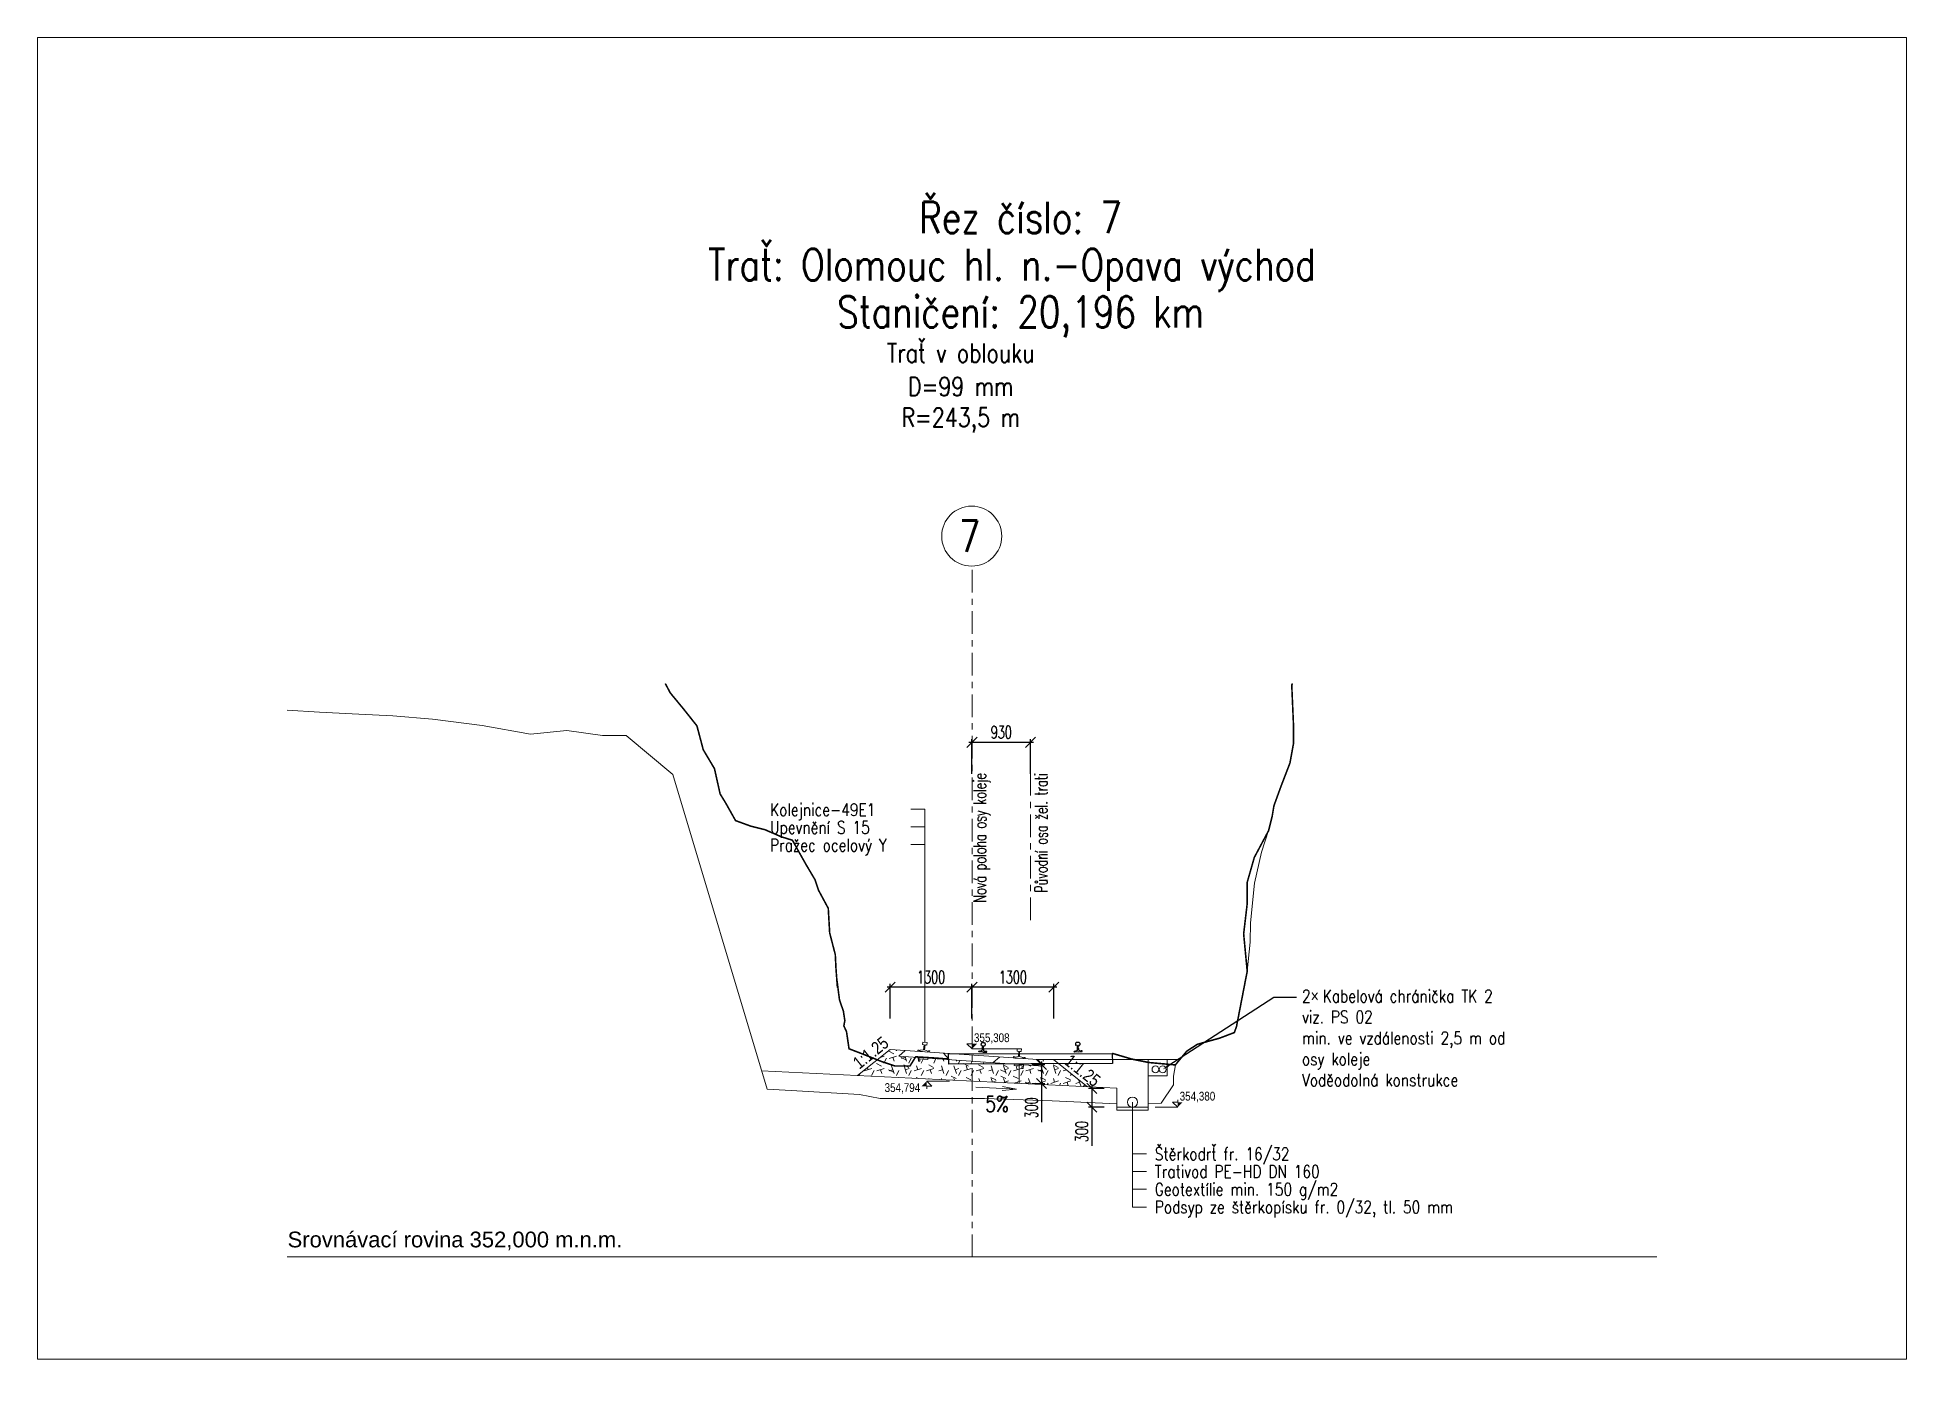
# Model space of a CAD drawing. Header units: millimetres. Extents: x -533422 to -532014, y -1115269 to -1112931.
# Drawn here: x -533166.11 to -533136.41, y -1112952.27 to -1112931.2 of the extents above; entities that cross this region are included whole.
import ezdxf
from ezdxf import colors
from ezdxf.entities.mleader import LeaderData, LeaderLine
from ezdxf.enums import TextEntityAlignment as Align
from ezdxf.math import Vec2, Vec3

# ---------------------------------------------------------------- set-up
doc = ezdxf.new("R2010")
doc.units = ezdxf.units.MM
doc.header["$PDMODE"] = 3
doc.header["$PDSIZE"] = 0.5
doc.linetypes.add('ACAD_ISO10W100', pattern=[18, 12, -3, 0, -3])
for name, color, linetype in [('002 Linie  svahu', 8, 'Continuous'), ('_původní pražec-řezy', 7, 'Continuous'), ('_vodítka-řezy', 4, 'Continuous')]:
    doc.layers.add(name, color=color, linetype=linetype)
for name, color, linetype, lineweight in [('_popisy-řezy', 1, 'Continuous', 18), ('_příčné řezy-řezy', 1, 'Continuous', 20), ('_svršek-řezy', 1, 'Continuous', 18), ('_šrafy-řezy', 1, 'Continuous', 15), ('původní terén', 7, 'Continuous', 15), ('stránka A4', 3, 'Continuous', 0)]:
    doc.layers.add(name, color=color, linetype=linetype, lineweight=lineweight)
doc.styles.add('ARI 1_50(01)', font='arial.ttf', dxfattribs={"height": 0.2})
doc.styles.add('promile', font='romans71n.shx', dxfattribs={"width": 0.8})
doc.styles.get("Standard").update_dxf_attribs({"font": 'arial.ttf'})
doc.styles.add('Standard 1_100', font='romans.shx', dxfattribs={"width": 0.65, "height": 0.2})
doc.styles.add('‰', font='romans71n.shx', dxfattribs={"width": 0.8})
doc.dimstyles.new('1_100', dxfattribs={"dimtxt": 0.2, "dimasz": 0.16, "dimexe": 0.05, "dimexo": 0.2, "dimgap": 0.06, "dimtad": 1, "dimdec": 0, "dimlfac": 1000, "dimrnd": 5, "dimzin": 0, "dimtxsty": 'Standard 1_100', "dimblk": 'OBLIQUE', "dimcen": 2.5, "dimdle": 0.05, "dimclrd": 256, "dimclre": 256, "dimclrt": 1, "dimadec": 0, "dimazin": 0, "dimtfac": 1, "dimtdec": 0, "dimtmove": 0, "dimatfit": 3, "dimfxl": 0.5, "dimfxlon": 1, "dimtfillclr": 256, "dimarcsym": 0})

msp = doc.modelspace()

# ---------------------------------------------------------------- texts
at = {"layer": '_popisy-řezy', "linetype": 'Continuous', "lineweight": 13, "style": 'promile', "width": 0.8}
for s, height, p in [('Řez číslo: 7', 0.5, (-533150.4899, -1112934.3104)), ('Trať: Olomouc hl. n.-Opava východ ', 0.5, (-533150.4899, -1112935.0604)), ('Staničení: 20,196 km', 0.5, (-533150.4899, -1112935.8104)), ('Trať v oblouku', 0.3, (-533151.4419, -1112936.364)), ('D=99 mm', 0.3, (-533151.4419, -1112936.8948)), ('R=243,5 m', 0.3, (-533151.4419, -1112937.385))]:
    msp.add_text(s, height=height, dxfattribs=at).set_placement(p, align=Align.CENTER)
at = {"layer": '_popisy-řezy', "color": 1, "lineweight": 13, "style": 'promile', "width": 0.8}
msp.add_text('7', height=0.5, dxfattribs=at).set_placement((-533151.2998, -1112939.3743), align=Align.CENTER)
at = {"layer": '_popisy-řezy', "linetype": 'Continuous', "style": '‰', "width": 0.8}
for s, p in [(' Kolejnice-49E1', (-533154.5802, -1112943.4697)), (' Upevnění S 15', (-533154.5802, -1112943.7509)), (' Pražec ocelový Y', (-533154.5802, -1112944.0322)), ('Štěrkodrť fr. 16/32', (-533148.357, -1112948.9391)), ('Trativod PE-HD DN 160', (-533148.357, -1112949.2204)), ('Geotextílie min. 150 g/m2', (-533148.357, -1112949.5016)), ('Podsyp ze štěrkopísku fr. 0/32, tl. 50 mm', (-533148.357, -1112949.7829))]:
    msp.add_text(s, height=0.2, dxfattribs=at).set_placement(p, align=Align.MIDDLE_LEFT)
at = {"layer": '_popisy-řezy', "linetype": 'Continuous', "lineweight": 13, "width": 0.8}
for rotation, p in [(38.65981, (-533152.8091, -1112947.4078)), (321.52171, (-533149.5665, -1112947.6918))]:
    msp.add_text('1:1.25', height=0.2, rotation=rotation, dxfattribs=at).set_placement(p, align=Align.CENTER)
at = {"layer": '_popisy-řezy', "linetype": 'Continuous', "lineweight": 13, "style": 'promile', "width": 0.8}
msp.add_text('5%', height=0.25, dxfattribs=at).set_placement((-533151.0525, -1112948.27))
at = {"layer": '_popisy-řezy', "color": 1, "lineweight": 15, "style": 'ARI 1_50(01)'}
msp.add_text('Srovnávací rovina 352,000 m.n.m.', height=0.25, rotation=0, dxfattribs=at).set_placement((-533162.1364, -1112950.4238))
at = {"layer": '_svršek-řezy', "width": 0.8}
for s, p in [('355,308', (-533151.2306, -1112947.1625)), ('354,794', (-533152.6507, -1112947.9553)), ('354,380', (-533147.9623, -1112948.0915))]:
    msp.add_text(s, height=0.14, dxfattribs=at).set_placement(p)
at = {"layer": '_vodítka-řezy', "color": 1, "lineweight": 15, "style": 'Standard 1_100', "width": 0.65}
msp.add_text('Nová poloha osy koleje', height=0.2, rotation=90, dxfattribs=at).set_placement((-533151.0377, -1112942.8884), align=Align.RIGHT)

# ---------------------------------------------------------------- blocks, each defined once
blk = doc.blocks.new('RC_VYZNA')
for p, q in [((-2, 2), (0, 2)), ((0, 0), (-2, 2)), ((0, 2), (0, 3))]:
    blk.add_line(p, q)
blk.add_solid([(0, 0), (0, 0), (0, 2), (2, 2)])
blk = doc.blocks.new('Původní svršek')
at = {"layer": '_vodítka-řezy', "color": 12, "linetype": 'ACAD_ISO10W100', "lineweight": 0, "ltscale": 0.03, "extrusion": (0, 1, 6.12303e-17)}
blk.add_line((-675139.828, -974938.843), (-675139.828, -974936.508), dxfattribs=at)
at = {"layer": '_vodítka-řezy', "style": 'Standard 1_100', "width": 0.65}
blk.add_text('Původní osa žel. trati', height=0.2, rotation=90, dxfattribs=at).set_placement((-675139.558, -974936.508), align=Align.RIGHT)
blk = doc.blocks.new('_Oblique')
at = {"color": 0, "linetype": 'ByBlock', "lineweight": -2}
blk.add_line((0.5, 0.5), (-0.5, -0.5), dxfattribs=at)
blk = doc.blocks.new('*D105')
at = {"layer": '_příčné řezy-řezy', "linetype": 'Continuous', "lineweight": -2}
for p, q in [((-533151.212, -1112946.289), (-533152.612, -1112946.289)), ((-533152.562, -1112946.789), (-533152.562, -1112946.239)), ((-533151.262, -1112946.289), (-533151.262, -1112946.339))]:
    blk.add_line(p, q, dxfattribs=at)
at = {"layer": 'Defpoints', "color": 0}
for p in [(-533152.562, -1112946.289), (-533151.262, -1112946.254), (-533152.562, -1112947.408)]:
    blk.add_point(p, dxfattribs=at)
at = {"layer": '_příčné řezy-řezy', "lineweight": -2, "xscale": 0.16, "yscale": 0.16, "zscale": 0.16, "rotation": 180}
blk.add_blockref('_Oblique', (-533152.562, -1112946.289), dxfattribs=at)
at = {"layer": '_příčné řezy-řezy', "lineweight": -2, "xscale": 0.16, "yscale": 0.16, "zscale": 0.16}
blk.add_blockref('_Oblique', (-533151.262, -1112946.289), dxfattribs=at)
at = {"layer": '_příčné řezy-řezy', "color": 1, "lineweight": 9, "insert": (-533151.912, -1112946.129), "char_height": 0.2, "attachment_point": 5, "style": 'Standard 1_100'}
blk.add_mtext('1300', dxfattribs=at)
blk = doc.blocks.new('*D106')
at = {"layer": '_příčné řezy-řezy', "linetype": 'Continuous', "lineweight": -2}
for p, q in [((-533149.912, -1112946.289), (-533151.312, -1112946.289)), ((-533151.262, -1112946.789), (-533151.262, -1112946.239)), ((-533149.962, -1112946.789), (-533149.962, -1112946.239))]:
    blk.add_line(p, q, dxfattribs=at)
at = {"layer": 'Defpoints', "color": 0}
for p in [(-533151.262, -1112946.289), (-533151.262, -1112947.408), (-533149.962, -1112947.408)]:
    blk.add_point(p, dxfattribs=at)
at = {"layer": '_příčné řezy-řezy', "lineweight": -2, "xscale": 0.16, "yscale": 0.16, "zscale": 0.16, "rotation": 180}
blk.add_blockref('_Oblique', (-533151.262, -1112946.289), dxfattribs=at)
at = {"layer": '_příčné řezy-řezy', "lineweight": -2, "xscale": 0.16, "yscale": 0.16, "zscale": 0.16}
blk.add_blockref('_Oblique', (-533149.962, -1112946.289), dxfattribs=at)
at = {"layer": '_příčné řezy-řezy', "color": 1, "lineweight": 9, "insert": (-533150.612, -1112946.129), "char_height": 0.2, "attachment_point": 5, "style": 'Standard 1_100'}
blk.add_mtext('1300', dxfattribs=at)
blk = doc.blocks.new('*D123')
at = {"layer": '_příčné řezy-řezy', "linetype": 'Continuous', "lineweight": -2}
for p, q in [((-533151.312, -1112942.399), (-533150.283, -1112942.399)), ((-533151.262, -1112942.899), (-533151.262, -1112942.349)), ((-533150.333, -1112942.899), (-533150.333, -1112942.349))]:
    blk.add_line(p, q, dxfattribs=at)
at = {"layer": 'Defpoints', "color": 0}
for p in [(-533150.333, -1112942.399), (-533151.262, -1112943.185), (-533150.333, -1112943.189)]:
    blk.add_point(p, dxfattribs=at)
at = {"layer": '_příčné řezy-řezy', "lineweight": -2, "xscale": 0.16, "yscale": 0.16, "zscale": 0.16, "rotation": 180}
blk.add_blockref('_Oblique', (-533151.262, -1112942.399), dxfattribs=at)
at = {"layer": '_příčné řezy-řezy', "lineweight": -2, "xscale": 0.16, "yscale": 0.16, "zscale": 0.16}
blk.add_blockref('_Oblique', (-533150.333, -1112942.399), dxfattribs=at)
at = {"layer": '_příčné řezy-řezy', "color": 1, "lineweight": 9, "insert": (-533150.797, -1112942.239), "char_height": 0.2, "attachment_point": 5, "style": 'Standard 1_100'}
blk.add_mtext('930', dxfattribs=at)
blk = doc.blocks.new('*D132')
at = {"layer": '_příčné řezy-řezy', "linetype": 'Continuous', "lineweight": -2}
for p, q in [((-533150.156, -1112947.47), (-533150.156, -1112947.82)), ((-533150.313, -1112947.52), (-533150.106, -1112947.52)), ((-533150.313, -1112947.82), (-533150.106, -1112947.82)), ((-533150.156, -1112947.82), (-533150.156, -1112948.434))]:
    blk.add_line(p, q, dxfattribs=at)
at = {"layer": 'Defpoints', "color": 0}
for p in [(-533150.513, -1112947.52), (-533150.513, -1112947.82), (-533150.156, -1112947.82)]:
    blk.add_point(p, dxfattribs=at)
at = {"layer": '_příčné řezy-řezy', "lineweight": -2, "xscale": 0.16, "yscale": 0.16, "zscale": 0.16}
for p, rotation in [((-533150.156, -1112947.52), 90), ((-533150.156, -1112947.82), 270)]:
    blk.add_blockref('_Oblique', p, dxfattribs=dict(at, rotation=rotation))
at = {"layer": '_příčné řezy-řezy', "color": 1, "lineweight": 9, "insert": (-533150.316, -1112948.207), "char_height": 0.2, "attachment_point": 5, "rotation": 90, "style": 'Standard 1_100'}
blk.add_mtext('300', dxfattribs=at)
blk = doc.blocks.new('*D133')
at = {"layer": '_příčné řezy-řezy', "linetype": 'Continuous', "lineweight": -2}
for p, q in [((-533149.164, -1112947.897), (-533149.409, -1112947.897)), ((-533149.359, -1112947.847), (-533149.359, -1112948.197)), ((-533149.164, -1112948.197), (-533149.409, -1112948.197)), ((-533149.359, -1112948.197), (-533149.359, -1112948.812))]:
    blk.add_line(p, q, dxfattribs=at)
at = {"layer": 'Defpoints', "color": 0}
for p in [(-533148.964, -1112947.897), (-533149.359, -1112948.197), (-533148.964, -1112948.197)]:
    blk.add_point(p, dxfattribs=at)
at = {"layer": '_příčné řezy-řezy', "lineweight": -2, "xscale": 0.16, "yscale": 0.16, "zscale": 0.16}
for p, rotation in [((-533149.359, -1112947.897), 90), ((-533149.359, -1112948.197), 270)]:
    blk.add_blockref('_Oblique', p, dxfattribs=dict(at, rotation=rotation))
at = {"layer": '_příčné řezy-řezy', "color": 1, "lineweight": 9, "insert": (-533149.519, -1112948.584), "char_height": 0.2, "attachment_point": 5, "rotation": 90, "style": 'Standard 1_100'}
blk.add_mtext('300', dxfattribs=at)
blk = doc.blocks.new('A$C249728DF')
at = {"color": 7}
for p, q in [((0.715, 0.105), (0.717, 0.08)), ((0.74, 0.075), (0.719, 0.079)), ((0.752, 0.026), (0.749, 0.056)), ((0.766, 0.028), (0.762, 0.058)), ((0.766, 0.078), (0.785, 0.087)), ((0.782, 0.114), (0.786, 0.09)), ((-0.807, -0.149), (-0.807, -0.143)), ((-0.805, -0.14), (-0.792, -0.138)), ((-0.744, -0.149), (-0.805, -0.151)), ((-0.759, -0.127), (-0.784, -0.136)), ((-0.782, -0.015), (-0.783, -0.039)), ((-0.761, -0.048), (-0.781, -0.041)), ((-0.753, -0.097), (-0.754, -0.067)), ((-0.744, -0.149), (-0.683, -0.147)), ((-0.739, -0.097), (-0.74, -0.067)), ((-0.735, -0.047), (-0.714, -0.039)), ((-0.731, -0.126), (-0.705, -0.133)), ((-0.715, -0.013), (-0.713, -0.037)), ((-0.685, -0.136), (-0.698, -0.135)), ((-0.682, -0.145), (-0.682, -0.139)), ((0.704, -0.031), (0.703, -0.025)), ((0.705, -0.022), (0.718, -0.018)), ((0.766, -0.025), (0.706, -0.033)), ((0.749, -0.004), (0.725, -0.016)), ((0.766, -0.025), (0.827, -0.017)), ((0.777, 0), (0.804, -0.005)), ((0.824, -0.006), (0.811, -0.006)), ((0.828, -0.015), (0.827, -0.009))]:
    blk.add_line(p, q, dxfattribs=at)
blk.add_lwpolyline([(-1.269, -0.381), (-1.283, -0.219), (1.309, -0.006), (1.322, -0.168), (-1.269, -0.381)], dxfattribs=at)
for centre, radius, start, end in [((-0.74, -0.3), 0.3, 90.0237, 91.8383), ((-0.74, -0.08), 0.08, 80.204, 90.0475), ((0.728, 0.106), 0.013, 109.1975, 184.2723), ((0.719, 0.081), 0.002, 184.2723, 259.1282), ((0.75, 0.043), 0.08, 99.3539, 109.1975), ((0.786, -0.174), 0.3, 97.5631, 99.3778), ((0.739, 0.068), 0.007, 17.9715, 79.1282), ((0.669, 0.045), 0.08, 7.5631, 17.9715), ((0.786, -0.174), 0.3, 95.7485, 97.5631), ((0.746, 0.002), 0.007, 295.9902, 356.0557), ((0.634, 0.01), 0.12, 356.0557, 7.5631), ((0.764, 0.045), 0.08, 85.9288, 95.7724), ((0.769, 0.072), 0.007, 115.9981, 177.1547), ((0.842, 0.068), 0.08, 177.1547, 187.5631), ((0.885, 0.044), 0.12, 187.5631, 199.0706), ((0.769, 0.111), 0.013, 10.854, 85.9288), ((0.779, 0.007), 0.007, 199.0706, 259.136), ((0.784, 0.089), 0.002, 295.9981, 10.854), ((-0.804, -0.143), 0.003, 99.583, 181.8383), ((-0.805, -0.149), 0.0015, 181.8383, 271.8383), ((-0.798, -0.098), 0.04, 279.583, 290.2654), ((-0.781, -0.039), 0.002, 178.5474, 253.4034), ((-0.769, -0.015), 0.013, 103.4727, 178.5474), ((-0.754, -0.08), 0.08, 93.6291, 103.4727), ((-0.763, -0.054), 0.007, 12.2467, 73.4034), ((-0.74, -0.3), 0.3, 91.8383, 93.653), ((-0.762, -0.12), 0.007, 290.2654, 350.3308), ((-0.834, -0.07), 0.08, 1.8383, 12.2467), ((-0.873, -0.101), 0.12, 350.3308, 1.8383), ((-0.66, -0.064), 0.08, 171.4299, 181.8383), ((-0.732, -0.053), 0.007, 110.2733, 171.4299), ((-0.619, -0.093), 0.12, 181.8383, 193.3458), ((-0.729, -0.119), 0.007, 193.3458, 253.4112), ((-0.728, -0.014), 0.013, 5.1292, 80.204), ((-0.715, -0.037), 0.002, 290.2733, 5.1292), ((-0.694, -0.095), 0.04, 253.4112, 264.0936), ((-0.685, -0.139), 0.003, 1.8383, 84.0936), ((-0.683, -0.145), 0.0015, 271.8383, 1.8383), ((0.706, -0.025), 0.003, 105.3078, 187.5631), ((0.706, -0.031), 0.0015, 187.5631, 277.5631), ((0.708, 0.02), 0.04, 285.3078, 295.9902), ((0.811, 0.034), 0.04, 259.136, 269.8184), ((0.824, -0.009), 0.003, 7.5631, 89.8184), ((0.827, -0.015), 0.0015, 277.5631, 7.5631)]:
    blk.add_arc(centre, radius, start, end, dxfattribs=at)

# ---------------------------------------------------------------- dimensions: what is measured, and where the dimension line sits
at = {"layer": '_příčné řezy-řezy', "linetype": 'Continuous', "lineweight": 9}
for base, p1, p2, picture, middle in [((-533150.3325, -1112942.3985), (-533151.2619, -1112943.1853), (-533150.3325, -1112943.1886), '*D123', (-533150.7972, -1112942.2385)), ((-533152.5619, -1112946.2892), (-533151.2619, -1112946.2543), (-533152.5619, -1112947.4083), '*D105', (-533151.9119, -1112946.1292)), ((-533151.2619, -1112946.2892), (-533149.9619, -1112947.4083), (-533151.2619, -1112947.4083), '*D106', (-533150.6119, -1112946.1292))]:
    dim = msp.add_linear_dim(base=base, p1=p1, p2=p2, dimstyle='1_100', dxfattribs=at)
    dim.commit()
    dim.dimension.update_dxf_attribs({"geometry": picture, "text_midpoint": middle})
for base, p1, p2, picture, middle in [((-533150.1559, -1112947.82), (-533150.513, -1112947.52), (-533150.513, -1112947.82), '*D132', (-533150.3159, -1112948.2072)), ((-533149.3593, -1112948.1973), (-533148.9638, -1112947.8973), (-533148.9638, -1112948.1973), '*D133', (-533149.5193, -1112948.5844))]:
    dim = msp.add_linear_dim(base=base, p1=p1, p2=p2, angle=90, dimstyle='1_100', dxfattribs=at)
    dim.commit()
    dim.dimension.update_dxf_attribs({"geometry": picture, "text_midpoint": middle})

# ---------------------------------------------------------------- hatches: boundary and pattern name
at = {"layer": '_šrafy-řezy', "linetype": 'Continuous'}
h = msp.add_hatch(dxfattribs=at)
h.set_pattern_fill('UNIHER', color=1, scale=0.05, style=0)
h.set_pattern_definition([(18.435, (141812.83852, -138008.09968), (0.197642177225, 0.197642530296), [0.0625, -0.5, 0.125, -0.5625]), (18.435, (141812.97687, -138008.11944), (0.197642177225, 0.197642530296), [0.125, -0.5, 0.0625, -0.5625]), (108.435, (141812.8583, -138008.15897), (0.197642177225, 0.197642530296), [0.125, -0.5, 0.125, -0.5]), (108.435, (141812.8583, -138007.96133), (0.197642177225, 0.197642530296), [0.125, -0.5, 0.125, -0.5]), (108.435, (141813.03617, -138008.09968), (0.197642177225, 0.197642530296), [0.0625, -0.5625]), (108.435, (141812.66065, -138007.96133), (0.197642177225, 0.197642530296), [0.0625, -0.5625]), (333.435, (141812.89782, -138008.07991), (0.197642294287, 0.19764242375), [0.0883885, -0.79549515, 0.0883885, -0.79549515]), (333.435, (141812.50253, -138007.88227), (0.197642294287, 0.19764242375), [0.08838835, -1.6793786]), (333.435, (141813.09546, -138008.07991), (0.197642294287, 0.19764242375), [0.0883885, -0.35385534, 0.0883885, -1.23743685]), (333.435, (141812.70017, -138007.88227), (0.197642294287, 0.19764242375), [0.08838835, -1.6793786]), (333.435, (141813.2931, -138008.07991), (0.197642294287, 0.19764242375), [0.0883885, -0.79549515, 0.0883885, -0.79549515]), (333.435, (141813.68839, -138008.27756), (0.197642294287, 0.19764242375), [0.08838835, -1.6793786]), (63.435, (141812.81876, -138008.04038), (-0.197643635928, -0.197641752932), [0.08839, -0.35355, 0.08839, -0.7955, 0.08839, -0.35355])])
h.paths.add_polyline_path([(-533150.513, -1112947.5375), (-533150.5903, -1112947.5321), (-533150.5889, -1112947.511), (-533151.9633, -1112947.4161), (-533151.9647, -1112947.4373), (-533152.0886, -1112947.4288), (-533152.0913, -1112947.4678), (-533152.1124, -1112947.4663), (-533152.1083, -1112947.4061), (-533152.4234, -1112947.3844), (-533152.322, -1112947.2962), (-533152.563, -1112947.2795), (-533153.0808, -1112947.6937), (-533150.513, -1112947.82)])
h.paths.add_polyline_path([(-533149.9648, -1112947.4414), (-533150.217, -1112947.4414), (-533150.1288, -1112947.5427), (-533150.4439, -1112947.521), (-533150.448, -1112947.5811), (-533150.4692, -1112947.5797), (-533150.4665, -1112947.5407), (-533150.513, -1112947.5375), (-533150.513, -1112947.82), (-533149.4246, -1112947.8735)])

# ---------------------------------------------------------------- linework, layer by layer
at = {"layer": '002 Linie  svahu', "color": 1, "linetype": 'Continuous', "lineweight": 18, "ltscale": 0.25, "flags": 128}
for points in [[(-533162.1414, -1112941.8881), (-533161.6277, -1112941.9195), (-533161.0068, -1112941.9534), (-533160.4649, -1112941.9759), (-533159.8326, -1112942.0323), (-533159.0423, -1112942.1339), (-533158.2746, -1112942.2693), (-533157.6989, -1112942.2128), (-533157.1344, -1112942.2918), (-533156.757, -1112942.2918)], [(-533156.0172, -1112942.9126), (-533156.757, -1112942.2918)], [(-533153.0489, -1112947.9965), (-533154.134, -1112947.9295), (-533154.5172, -1112947.9126), (-533156.0172, -1112942.9126)], [(-533146.8891, -1112946.0364), (-533146.8438, -1112945.5722), (-533146.8377, -1112945.2686), (-533146.7708, -1112944.637), (-533146.6614, -1112944.1451), (-533146.5495, -1112943.8027)], [(-533148.0311, -1112947.5252), (-533148.0311, -1112947.5252), (-533148.0311, -1112947.5252), (-533148.0604, -1112947.7019), (-533148.0604, -1112947.8433), (-533148.2578, -1112948.1326), (-533148.4619, -1112948.145)], [(-533148.9619, -1112948.1416), (-533149.9893, -1112948.0964), (-533151.0646, -1112948.0604), (-533152.2249, -1112948.0594), (-533152.7212, -1112948.059), (-533153.0489, -1112947.9965), (-533153.0489, -1112947.9965), (-533153.0489, -1112947.9965), (-533153.0489, -1112947.9965)]]:
    msp.add_lwpolyline(points, dxfattribs=at)
at = {"layer": '_popisy-řezy', "linetype": 'Continuous'}
for p, q in [((-533152.2343, -1112943.4596), (-533152.0093, -1112943.4596)), ((-533152.0093, -1112947.1654), (-533152.0093, -1112943.4596)), ((-533152.2343, -1112943.7408), (-533152.0093, -1112943.7408)), ((-533152.2343, -1112944.0221), (-533152.0093, -1112944.0221)), ((-533148.7119, -1112949.7829), (-533148.7119, -1112948.1163)), ((-533148.7119, -1112948.9391), (-533148.4869, -1112948.9391)), ((-533148.7119, -1112949.2204), (-533148.4869, -1112949.2204)), ((-533148.7119, -1112949.5016), (-533148.4869, -1112949.5016)), ((-533148.7119, -1112949.7829), (-533148.4869, -1112949.7829))]:
    msp.add_line(p, q, dxfattribs=at)
at = {"layer": '_popisy-řezy', "linetype": 'Continuous', "lineweight": 13}
for p, q in [((-533151.2017, -1112947.8772), (-533150.5541, -1112947.9117)), ((-533150.5541, -1112947.9117), (-533150.7808, -1112947.9294)), ((-533150.5541, -1112947.9117), (-533150.7777, -1112947.8699))]:
    msp.add_line(p, q, dxfattribs=at)
at = {"layer": '_popisy-řezy', "color": 1, "lineweight": 13}
msp.add_circle((-533151.2666, -1112939.1228), 0.4767, dxfattribs=at)
at = {"layer": '_svršek-řezy', "linetype": 'Continuous', "lineweight": 13}
for p, q in [((-533152.0473, -1112947.2012), (-533152.0426, -1112947.1615)), ((-533152.0473, -1112947.2012), (-533152.0426, -1112947.1615)), ((-533152.021, -1112947.2043), (-533152.0473, -1112947.2012)), ((-533152.021, -1112947.2043), (-533152.0473, -1112947.2012)), ((-533152.0426, -1112947.1615), (-533151.976, -1112947.1694)), ((-533152.0426, -1112947.1615), (-533151.976, -1112947.1694)), ((-533152.0307, -1112947.2857), (-533152.021, -1112947.2043)), ((-533152.0071, -1112947.206), (-533152.0168, -1112947.2874)), ((-533152.0071, -1112947.206), (-533152.0168, -1112947.2874)), ((-533151.9808, -1112947.2091), (-533152.0071, -1112947.206)), ((-533151.9808, -1112947.2091), (-533152.0071, -1112947.206)), ((-533151.976, -1112947.1694), (-533151.9808, -1112947.2091)), ((-533151.976, -1112947.1694), (-533151.9808, -1112947.2091)), ((-533152.089, -1112947.306), (-533152.0868, -1112947.2928)), ((-533152.089, -1112947.306), (-533152.0868, -1112947.2928)), ((-533151.9649, -1112947.3208), (-533152.089, -1112947.306)), ((-533151.9649, -1112947.3208), (-533152.089, -1112947.306)), ((-533152.0868, -1112947.2928), (-533152.0307, -1112947.2857)), ((-533152.0868, -1112947.2928), (-533152.0307, -1112947.2857)), ((-533152.0168, -1112947.2874), (-533151.9626, -1112947.308)), ((-533152.0168, -1112947.2874), (-533151.9626, -1112947.308)), ((-533151.9626, -1112947.308), (-533151.9649, -1112947.3208)), ((-533151.9626, -1112947.308), (-533151.9649, -1112947.3208)), ((-533150.5797, -1112947.4033), (-533150.5799, -1112947.4163)), ((-533150.5797, -1112947.4033), (-533150.5799, -1112947.4163)), ((-533150.5799, -1112947.4163), (-533150.4551, -1112947.4218)), ((-533150.5799, -1112947.4163), (-533150.4551, -1112947.4218)), ((-533150.5233, -1112947.3918), (-533150.5797, -1112947.4033)), ((-533150.5233, -1112947.3918), (-533150.5797, -1112947.4033)), ((-533150.5444, -1112947.2688), (-533150.5462, -1112947.3087)), ((-533150.5444, -1112947.2688), (-533150.5462, -1112947.3087)), ((-533150.5462, -1112947.3087), (-533150.5197, -1112947.3099)), ((-533150.5462, -1112947.3087), (-533150.5197, -1112947.3099)), ((-533150.4775, -1112947.2717), (-533150.5444, -1112947.2688)), ((-533150.5197, -1112947.3099), (-533150.5233, -1112947.3918)), ((-533150.5197, -1112947.3099), (-533150.5233, -1112947.3918)), ((-533150.5093, -1112947.3924), (-533150.5057, -1112947.3105)), ((-533150.5093, -1112947.3924), (-533150.5057, -1112947.3105)), ((-533150.4548, -1112947.4086), (-533150.5093, -1112947.3924)), ((-533150.4548, -1112947.4086), (-533150.5093, -1112947.3924)), ((-533150.5057, -1112947.3105), (-533150.4793, -1112947.3117)), ((-533150.5057, -1112947.3105), (-533150.4793, -1112947.3117)), ((-533150.4793, -1112947.3117), (-533150.4775, -1112947.2717)), ((-533150.4793, -1112947.3117), (-533150.4775, -1112947.2717)), ((-533150.4551, -1112947.4218), (-533150.4548, -1112947.4086)), ((-533150.4551, -1112947.4218), (-533150.4548, -1112947.4086))]:
    msp.add_line(p, q, dxfattribs=at)
at = {"layer": '_svršek-řezy', "linetype": 'Continuous'}
for p, q in [((-533152.563, -1112947.2795), (-533153.0808, -1112947.6937)), ((-533152.322, -1112947.2962), (-533152.563, -1112947.2795)), ((-533150.217, -1112947.4414), (-533149.9648, -1112947.4414)), ((-533149.9648, -1112947.4414), (-533149.4246, -1112947.8735)), ((-533149.9648, -1112947.4414), (-533147.9617, -1112947.4414)), ((-533148.1619, -1112947.7008), (-533148.1619, -1112947.4414)), ((-533154.6053, -1112947.6188), (-533148.9619, -1112947.8963)), ((-533150.513, -1112947.5189), (-533150.513, -1112947.82)), ((-533148.4619, -1112947.7008), (-533148.1619, -1112947.7008)), ((-533148.9619, -1112948.1963), (-533148.4619, -1112948.1963)), ((-533148.9619, -1112948.2463), (-533148.4619, -1112948.2463))]:
    msp.add_line(p, q, dxfattribs=at)
at = {"layer": '_svršek-řezy', "lineweight": 13}
for p, q in [((-533152.322, -1112947.2962), (-533152.4234, -1112947.3844)), ((-533152.4234, -1112947.3844), (-533150.1288, -1112947.5427)), ((-533150.217, -1112947.4414), (-533152.322, -1112947.2962)), ((-533152.1229, -1112947.3099), (-533152.1215, -1112947.2887)), ((-533152.1003, -1112947.2902), (-533152.1215, -1112947.2887)), ((-533152.1124, -1112947.4663), (-533152.1083, -1112947.4061)), ((-533152.0913, -1112947.4678), (-533152.1124, -1112947.4663)), ((-533152.1003, -1112947.2902), (-533152.1017, -1112947.3114)), ((-533152.0886, -1112947.4288), (-533152.0913, -1112947.4678)), ((-533151.9647, -1112947.4373), (-533152.0886, -1112947.4288)), ((-533151.9633, -1112947.4161), (-533151.9647, -1112947.4373)), ((-533151.9553, -1112947.3002), (-533151.9567, -1112947.3214)), ((-533151.9553, -1112947.3002), (-533151.9341, -1112947.3016)), ((-533151.9356, -1112947.3228), (-533151.9341, -1112947.3016)), ((-533151.7135, -1112947.3381), (-533151.6253, -1112947.4395)), ((-533150.8256, -1112947.3994), (-533150.9269, -1112947.4876)), ((-533150.6035, -1112947.4147), (-533150.6021, -1112947.3935)), ((-533150.5809, -1112947.395), (-533150.6021, -1112947.3935)), ((-533150.5809, -1112947.395), (-533150.5823, -1112947.4162)), ((-533150.4359, -1112947.405), (-533150.4373, -1112947.4262)), ((-533150.4359, -1112947.405), (-533150.4147, -1112947.4065)), ((-533150.4162, -1112947.4276), (-533150.4147, -1112947.4065)), ((-533150.217, -1112947.4414), (-533150.1288, -1112947.5427)), ((-533148.4619, -1112948.2463), (-533148.4619, -1112947.4414)), ((-533150.5889, -1112947.511), (-533150.5903, -1112947.5321)), ((-533150.5903, -1112947.5321), (-533150.4665, -1112947.5407)), ((-533150.4665, -1112947.5407), (-533150.4692, -1112947.5797)), ((-533150.4692, -1112947.5797), (-533150.448, -1112947.5811)), ((-533150.448, -1112947.5811), (-533150.4439, -1112947.521)), ((-533148.9619, -1112948.2463), (-533148.9619, -1112947.8963))]:
    msp.add_line(p, q, dxfattribs=at)
at = {"layer": '_svršek-řezy'}
for p, q in [((-533150.5444, -1112947.2688), (-533151.2619, -1112947.2688)), ((-533151.9809, -1112947.7832), (-533151.6214, -1112947.7832)), ((-533148.353, -1112948.1977), (-533147.9936, -1112948.1977))]:
    msp.add_line(p, q, dxfattribs=at)
at = {"layer": '_svršek-řezy', "color": 3, "linetype": 'Continuous'}
msp.add_circle((-533148.3469, -1112947.5964), 0.055, dxfattribs=at)
at = {"layer": '_svršek-řezy', "color": 6, "linetype": 'Continuous'}
msp.add_circle((-533148.2319, -1112947.5964), 0.055, dxfattribs=at)
at = {"layer": '_svršek-řezy', "lineweight": 13}
msp.add_circle((-533148.7119, -1112948.1163), 0.08, dxfattribs=at)
at = {"layer": '_vodítka-řezy', "color": 1, "linetype": 'ACAD_ISO10W100', "lineweight": 15, "ltscale": 0.03, "extrusion": (0, 1, 6.12303e-17)}
msp.add_line((-533151.2619, -1112950.5768), (-533151.2619, -1112939.5995), dxfattribs=at)
at = {"layer": '_vodítka-řezy', "color": 1, "lineweight": 15}
msp.add_lwpolyline([(-533162.1414, -1112950.5768), (-533140.3825, -1112950.5768)], dxfattribs=at)
at = {"layer": 'původní terén', "color": 250, "lineweight": 15, "const_width": 0.025}
msp.add_lwpolyline([(-533153.4004, -1112946.2979), (-533153.423, -1112945.9958), (-533153.4341, -1112945.7728), (-533153.5234, -1112945.4271), (-533153.5457, -1112945.0368), (-533153.7019, -1112944.7469), (-533153.7577, -1112944.5797), (-533153.9028, -1112944.3343), (-533154.0032, -1112944.1559), (-533154.1148, -1112943.9552), (-533154.2934, -1112943.8994), (-533154.55, -1112943.7879), (-533154.7732, -1112943.7322), (-533155.0187, -1112943.643), (-533155.175, -1112943.3642), (-533155.2642, -1112943.2192), (-533155.3535, -1112942.8178), (-533155.5321, -1112942.5167), (-533155.6325, -1112942.1376), (-533155.8445, -1112941.87), (-533156.0565, -1112941.6135), (-533156.1356, -1112941.4642)], dxfattribs=at)
at = {"layer": 'původní terén', "color": 250, "lineweight": 15}
for points in [[(-533146.1684, -1112941.4642, 0.025, 0.025, 0), (-533146.1817, -1112941.4841, 0.025, 0.025, 0), (-533146.1534, -1112942.1344, 0.025, 0.025, 0), (-533146.1534, -1112942.4172, 0.025, 0.025, 0), (-533146.21, -1112942.7282, 0.025, 0.025, 0), (-533146.3514, -1112943.0958, 0.025, 0.025, 0), (-533146.4646, -1112943.4068, 0.025, 0.025, 0), (-533146.4929, -1112943.5765, 0.025, 0.025, 0), (-533146.5495, -1112943.8027, 0.025, 0.025, 0), (-533146.7759, -1112944.2268, 0.025, 0.025, 0), (-533146.8891, -1112944.6227, 0.025, 0.025, 0), (-533146.8891, -1112944.962, 0.025, 0.025, 0), (-533146.9457, -1112945.4426, 0.025, 0.025, 0), (-533146.8891, -1112946.0364, 0.025, 0.025, 0), (-533147.0589, -1112946.913, 0.025, 0.025, 0), (-533147.093, -1112947.0105, 0.025, 0.025, 0), (-533147.3274, -1112947.0996, 0.025, 0.025, 0), (-533147.6811, -1112947.1974, 0.025, 0.025, 0), (-533147.8497, -1112947.3062, 0.025, 0.025, 0), (-533148.0311, -1112947.5252, 0.025, 0.025, 0), (-533148.448, -1112947.4873, 0.025, 0.025, 0), (-533148.722, -1112947.4325, 0.025, 0.025, 0), (-533149.0325, -1112947.3413, 0, 0, 0)], [(-533153.4117, -1112946.1468, 0.025, 0.025, 0), (-533153.3674, -1112946.4922, 0.025, 0.025, 0), (-533153.3056, -1112946.6697, 0.025, 0.025, 0), (-533153.2825, -1112946.8201, 0.025, 0.025, 0), (-533153.2979, -1112946.905, 0.025, 0.025, 0), (-533153.2555, -1112946.9975, 0.025, 0.025, 0), (-533153.2159, -1112947.2682, 0.025, 0.025, 0), (-533152.9784, -1112947.3595, 0.025, 0.025, 0), (-533152.7957, -1112947.4325, 0.025, 0.025, 0), (-533152.7044, -1112947.469, 0.025, 0.025, 0), (-533152.4852, -1112947.5421, 0.025, 0.025, 0), (-533152.2477, -1112947.5421, 0.025, 0.025, 0), (-533152.1563, -1112947.396, 0.025, 0.025, 0), (-533151.8641, -1112947.4143, 0.025, 0.025, 0), (-533151.6323, -1112947.4314, 0, 0, 0)]]:
    msp.add_lwpolyline(points, format="xyseb", dxfattribs=at)
at = {"layer": 'stránka A4'}
for p, q in [((-533136.4119, -1112931.1982), (-533166.1119, -1112931.1982)), ((-533166.1119, -1112931.1982), (-533166.1119, -1112952.1982)), ((-533136.4119, -1112952.1982), (-533136.4119, -1112931.1982)), ((-533166.1119, -1112952.1982), (-533136.4119, -1112952.1982))]:
    msp.add_line(p, q, dxfattribs=at)

# ---------------------------------------------------------------- block references
at = {"layer": '_původní pražec-řezy', "rotation": 355.4657335379777}
msp.add_blockref('A$C249728DF', (-533150.3367, -1112947.2317), dxfattribs=at)
at = {"layer": '_svršek-řezy', "xscale": 0.04, "yscale": 0.04, "zscale": 0.04}
for p in [(-533151.2619, -1112947.2688), (-533147.9936, -1112948.1977)]:
    msp.add_blockref('RC_VYZNA', p, dxfattribs=at)
at = {"layer": '_svršek-řezy', "xscale": 0.04, "yscale": 0.04, "zscale": 0.04, "rotation": 180}
msp.add_blockref('RC_VYZNA', (-533151.9809, -1112947.7832), dxfattribs=at)
at = {"layer": '_vodítka-řezy', "color": 1, "lineweight": 15}
msp.add_blockref('Původní svršek', (141989.4951, -138006.3805), dxfattribs=at)

msp.set_redraw_order([(e.dxf.handle, doc.entitydb.next_handle()) for e in msp.query("TEXT MTEXT ATTDEF DIMENSION ARC_DIMENSION")])  # texts and dimensions are drawn at this point

# ---------------------------------------------------------------- leaders
at = {"layer": '_popisy-řezy', "color": 1, "lineweight": 13}
ml = msp.add_multileader_mtext('Standard', dxfattribs=at)
ml.set_content('2{\\fArial|b0|i0|c0|p34;× }Kabelová chránička TK 2\\Pviz. PS 02\\Pmin. ve vzdálenosti 2,5 m od \\Posy koleje\\PVoděodolná konstrukce ', color=1, style='‰')
ml.set_leader_properties()
ml.build(insert=Vec2(0, 0))
ml.multileader.update_dxf_attribs({"dogleg_length": 0.36, "arrow_head_size": 0.1})
ctx = ml.context
ctx.base_point, ctx.char_height, ctx.arrow_head_size, ctx.landing_gap_size, ctx.plane_origin = Vec3(-533146.1085, -1112946.4505), 0.2, 0.1, 0.09, Vec3(-533144.7489, -1112947.0134)
notes = []
notes.append((ctx, [(0, (1, 1, 0), (-533146.4685, -1112946.4505), (1, 0), 0.36, [(0, [(-533148.2319, -1112947.5964)], 256, [])])]))
ctx.mtext.insert, ctx.mtext.defined_height, ctx.mtext.flow_direction = Vec3(-533146.0185, -1112946.3305), 0.2, 5
for ctx, leaders in notes:
    for number, flags, end, landing, length, lines in leaders:
        leader = LeaderData()
        leader.index, (leader.has_last_leader_line, leader.has_dogleg_vector, leader.attachment_direction) = number, flags
        leader.last_leader_point, leader.dogleg_vector, leader.dogleg_length = Vec3(end), Vec3(landing), length
        for number, points, colour, breaks in lines:
            line = LeaderLine()
            line.index, line.vertices, line.color, line.breaks = number, Vec3.list(points), colors.encode_raw_color(colour), breaks
            leader.lines.append(line)
        ctx.leaders.append(leader)

doc.saveas('drawing.dxf')
